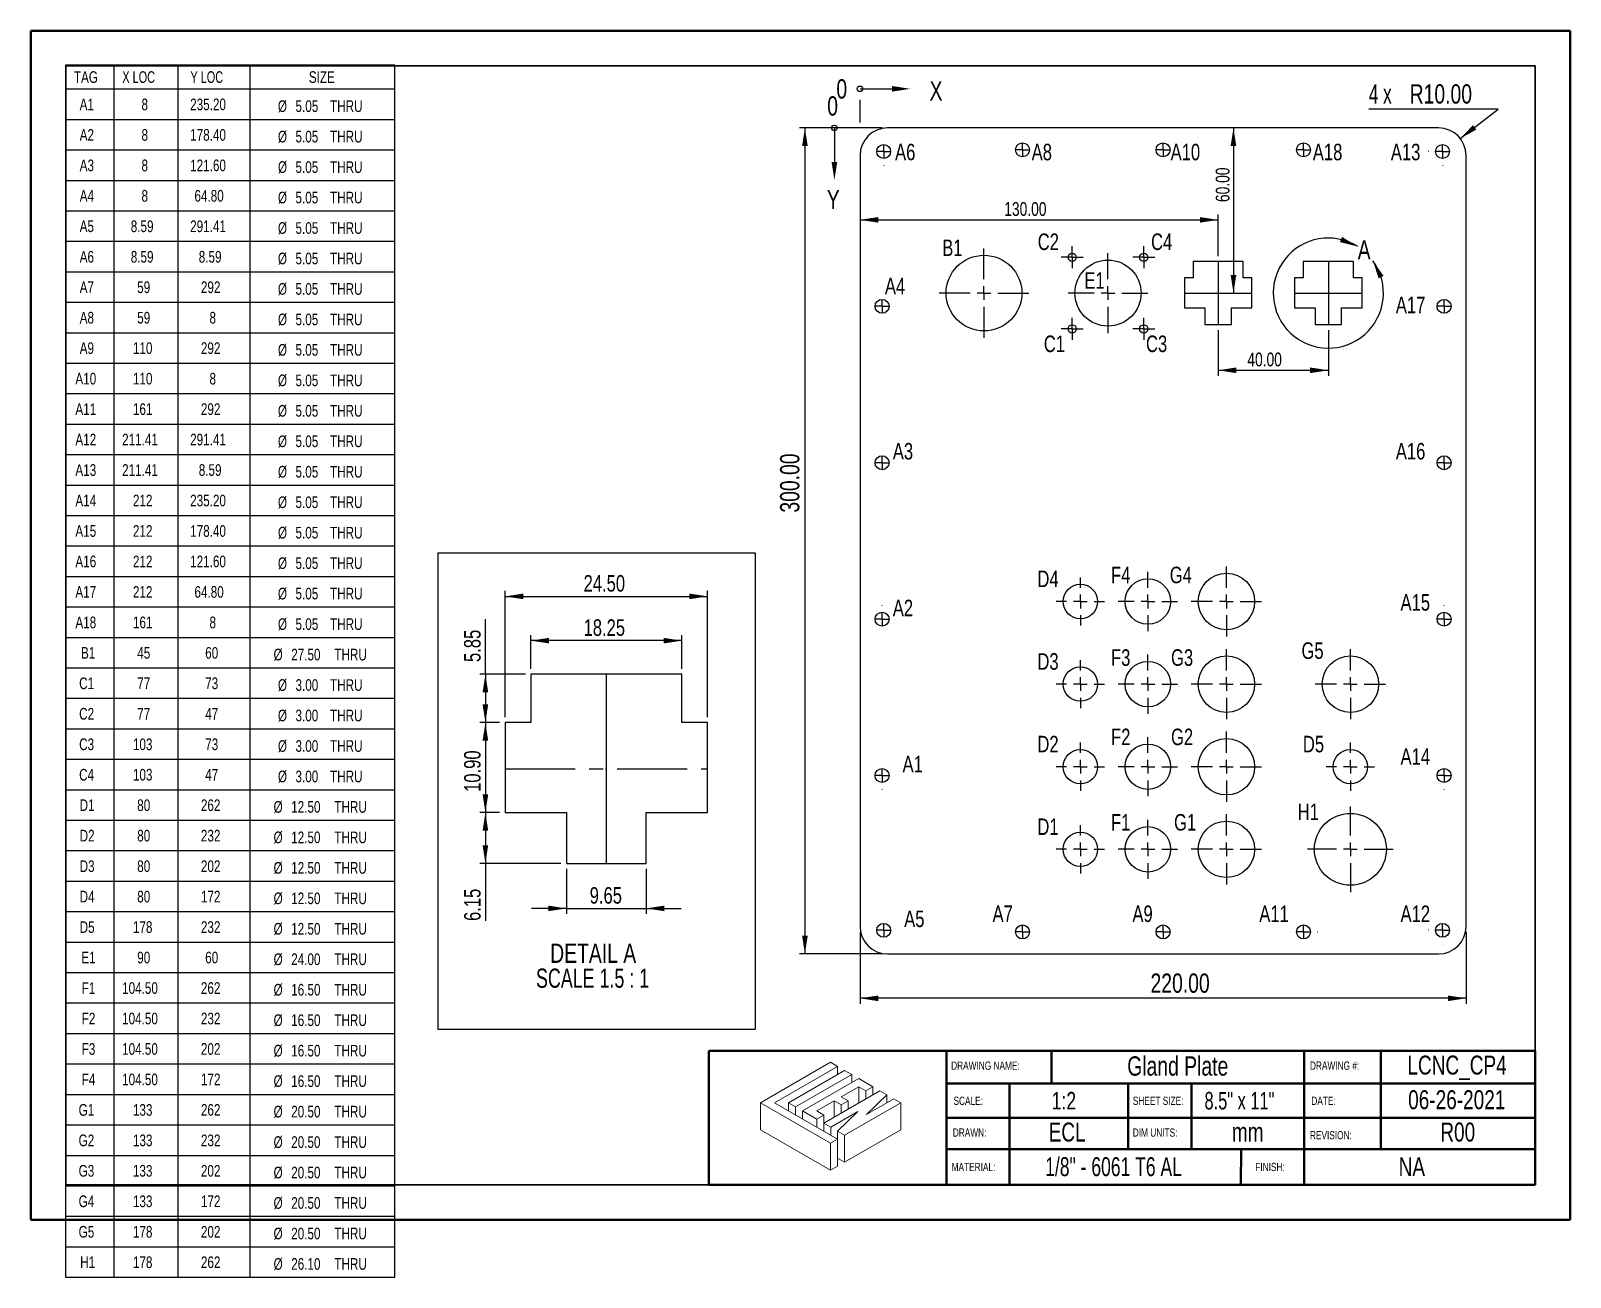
# Model space of a CAD drawing. Header units: millimetres. Extents: x 0 to 279, y -10 to 216.
import ezdxf

# ---------------------------------------------------------------- set-up
doc = ezdxf.new("R2010")
doc.units = ezdxf.units.MM
doc.header["$PDSIZE"] = -1
doc.linetypes.add('CENTERX2', pattern=[20.32, 12.7, -2.54, 2.54, -2.54])
for name, color, linetype in [('DIM', 1, 'Continuous'), ('PAGE_BORDER', 7, 'Continuous'), ('TITLE_BLOCK_BORDER', 7, 'Continuous'), ('TITLE_BLOCK_TEXT', 8, 'Continuous')]:
    doc.layers.add(name, color=color, linetype=linetype)
doc.styles.add('SLDTEXTSTYLE0', font='TXT', dxfattribs={"width": 0.75})
doc.styles.add('SLDTEXTSTYLE1', font='TXT', dxfattribs={"width": 0.691176})
doc.styles.add('SLDTEXTSTYLE2', font='TXT', dxfattribs={"width": 0.7})
doc.styles.add('SLDTEXTSTYLE3', font='TXT', dxfattribs={"width": 0.666667})
doc.styles.add('SLDTEXTSTYLE4', font='TXT', dxfattribs={"width": 0.692308})
doc.dimstyles.new('SLDDIMSTYLE0', dxfattribs={"dimtxt": 2.5, "dimasz": 3.302, "dimexe": 0, "dimexo": 0.0625, "dimtad": 1, "dimlfac": 2, "dimrnd": 1e-09, "dimzin": 4, "dimdsep": 46, "dimtxsty": 'SLDTEXTSTYLE0', "dimsah": 1, "dimcen": 0.09, "dimadec": 0, "dimazin": 1, "dimtfac": 1, "dimtofl": 0, "dimtmove": 0, "dimatfit": 3, "dimfxl": 1, "dimfrac": 2, "dimtolj": 1, "dimtzin": 12, "dimarcsym": 0})
doc.dimstyles.new('SLDDIMSTYLE1', dxfattribs={"dimtxt": 3.5, "dimasz": 3.302, "dimexe": 0, "dimexo": 0.0625, "dimgap": 0.875, "dimtad": 1, "dimlfac": 2, "dimrnd": 1e-09, "dimzin": 4, "dimdsep": 46, "dimtxsty": 'SLDTEXTSTYLE0', "dimsah": 1, "dimcen": 0.09, "dimadec": 0, "dimazin": 1, "dimtfac": 1, "dimtofl": 0, "dimtmove": 0, "dimatfit": 3, "dimfxl": 1, "dimfrac": 2, "dimtolj": 1, "dimtzin": 12, "dimarcsym": 0})
doc.dimstyles.new('SLDDIMSTYLE2', dxfattribs={"dimtxt": 3.5, "dimasz": 3.302, "dimexe": 0, "dimexo": 0.0625, "dimgap": 0.875, "dimtad": 0, "dimtih": 1, "dimtoh": 1, "dimlfac": 2, "dimrnd": 1e-09, "dimzin": 4, "dimdsep": 46, "dimtxsty": 'SLDTEXTSTYLE0', "dimsah": 1, "dimcen": 0, "dimadec": 0, "dimazin": 1, "dimtfac": 1, "dimtofl": 0, "dimtmove": 0, "dimatfit": 3, "dimfxl": 1, "dimfrac": 2, "dimtolj": 1, "dimtzin": 12, "dimarcsym": 0})
doc.dimstyles.new('SLDDIMSTYLE3', dxfattribs={"dimtxt": 3, "dimasz": 3.302, "dimexe": 0, "dimexo": 0.0625, "dimgap": 0.75, "dimtad": 1, "dimlfac": 0.666667, "dimrnd": 1e-09, "dimzin": 12, "dimdsep": 46, "dimtxsty": 'SLDTEXTSTYLE0', "dimsah": 1, "dimcen": 0.09, "dimadec": 0, "dimazin": 3, "dimtfac": 1, "dimtofl": 0, "dimtmove": 0, "dimatfit": 3, "dimfxl": 1, "dimfrac": 2, "dimtolj": 1, "dimtzin": 12, "dimarcsym": 0})
doc.dimstyles.new('SLDDIMSTYLE4', dxfattribs={"dimtxt": 3, "dimasz": 3.302, "dimexe": 0, "dimexo": 0.0625, "dimgap": 0.75, "dimtad": 1, "dimlfac": 0.666667, "dimrnd": 1e-09, "dimzin": 4, "dimdsep": 46, "dimtxsty": 'SLDTEXTSTYLE0', "dimsah": 1, "dimcen": 0.09, "dimadec": 0, "dimazin": 1, "dimtfac": 1, "dimtofl": 0, "dimtmove": 0, "dimatfit": 3, "dimfxl": 1, "dimfrac": 2, "dimtolj": 1, "dimtzin": 12, "dimarcsym": 0})
doc.dimstyles.new('SLDDIMSTYLE5', dxfattribs={"dimtxt": 3, "dimasz": 3.302, "dimexe": 0, "dimexo": 0.0625, "dimgap": 0.75, "dimtad": 1, "dimlfac": 0.666667, "dimrnd": 1e-09, "dimzin": 12, "dimdsep": 46, "dimtxsty": 'SLDTEXTSTYLE0', "dimsah": 1, "dimcen": 0.09, "dimadec": 0, "dimazin": 3, "dimtfac": 1, "dimtmove": 0, "dimatfit": 0, "dimfxl": 1, "dimfrac": 2, "dimtolj": 1, "dimtzin": 12, "dimarcsym": 0})

msp = doc.modelspace()

# ---------------------------------------------------------------- texts
at = {"layer": 'DIM', "attachment_point": 1, "style": 'SLDTEXTSTYLE0'}
for s, insert, char_height in [('A6', (156.8656, 195.3844), 3), ('A8', (181.659, 195.3844), 3), ('A10', (206.8795, 195.3844), 3), ('A18', (232.6891, 195.3844), 3), ('A13', (246.8492, 195.3844), 3), ('C2', (182.7546, 179.0924), 3), ('C4', (203.3295, 179.0924), 3), ('B1', (165.4304, 177.9948), 3), ('A', (240.8298, 177.8689), 3.5), ('A4', (155.0263, 171.0561), 3), ('E1', (191.2118, 172.0663), 3), ('A17', (247.7533, 167.6096), 3), ('C1', (183.8631, 160.5607), 3), ('C3', (202.4057, 160.5607), 3), ('A3', (156.4565, 141.0571), 3), ('A16', (247.7533, 141.0571), 3), ('D4', (182.6984, 117.8812), 3), ('F4', (196.0599, 118.5883), 3), ('G4', (206.7251, 118.5883), 3), ('A2', (156.4565, 112.5911), 3), ('A15', (248.6059, 113.6042), 3), ('F3', (196.0599, 103.5883), 3), ('G3', (206.9482, 103.5883), 3), ('G5', (230.6241, 104.846), 3), ('D3', (182.6984, 102.8812), 3), ('D2', (182.6984, 87.8812), 3), ('F2', (196.0599, 89.1842), 3), ('G2', (206.9482, 89.1842), 3), ('D5', (230.8804, 87.8812), 3), ('A1', (158.2241, 84.2571), 3), ('A14', (248.6059, 85.6346), 3), ('H1', (229.9494, 75.5697), 3), ('D1', (182.6984, 72.8812), 3), ('F1', (196.0599, 73.6759), 3), ('G1', (207.4945, 73.6759), 3), ('A5', (158.517, 56.15), 3), ('A7', (174.5585, 57.0707), 3), ('A9', (199.9472, 57.0707), 3), ('A11', (222.9686, 57.0707), 3), ('A12', (248.6059, 57.0707), 3)]:
    msp.add_mtext(s, dxfattribs=dict(at, insert=insert, char_height=char_height))
at = {"layer": 'TITLE_BLOCK_TEXT'}
for s, insert, char_height, attachment_point, style in [('DRAWING NAME:', (167.0419, 28.7409), 1.5, 1, 'SLDTEXTSTYLE0'), ('Gland Plate', (208.1724, 29.6787), 3.5, 2, 'SLDTEXTSTYLE0'), ('DRAWING #:', (232.1641, 28.7457), 1.5, 1, 'SLDTEXTSTYLE0'), ('LCNC_CP4', (258.8619, 29.8153), 3.43958, 2, 'SLDTEXTSTYLE0'), ('SCALE:', (167.4667, 22.3605), 1.5, 1, 'SLDTEXTSTYLE0'), ('1:2', (185.2995, 23.2125), 3.175, 1, 'SLDTEXTSTYLE0'), ('SHEET SIZE:', (200.0126, 22.3605), 1.5, 1, 'SLDTEXTSTYLE0'), ('8.5" x 11"', (213.0235, 23.2125), 3.175, 1, 'SLDTEXTSTYLE2'), ('DATE:', (232.4175, 22.3605), 1.5, 1, 'SLDTEXTSTYLE0'), ('06-26-2021', (258.8114, 23.5283), 3.43958, 2, 'SLDTEXTSTYLE0'), ('ECL', (188.0919, 17.6551), 3.43958, 2, 'SLDTEXTSTYLE0'), ('mm', (220.8636, 17.6551), 3.43958, 2, 'SLDTEXTSTYLE0'), ('R00', (258.9885, 17.6551), 3.43958, 2, 'SLDTEXTSTYLE0'), ('DRAWN:', (167.3439, 16.5911), 1.5, 1, 'SLDTEXTSTYLE0'), ('DIM UNITS:', (200.0083, 16.5911), 1.5, 1, 'SLDTEXTSTYLE0'), ('REVISION:', (232.1641, 16.1111), 1.5, 1, 'SLDTEXTSTYLE0'), ('1/8" - 6061 T6 AL', (196.5177, 11.3647), 3.439583, 2, 'SLDTEXTSTYLE1'), ('NA', (250.6597, 11.3647), 3.43958, 2, 'SLDTEXTSTYLE0'), ('MATERIAL:', (167.1307, 10.3416), 1.5, 1, 'SLDTEXTSTYLE0'), ('FINISH:', (222.2447, 10.3416), 1.5, 1, 'SLDTEXTSTYLE0')]:
    msp.add_mtext(s, dxfattribs=dict(at, insert=insert, char_height=char_height, attachment_point=attachment_point, style=style))

# ---------------------------------------------------------------- blocks, each defined once
blk = doc.blocks.new('Lien3D Logo')
at = {"color": 7, "linetype": 'Continuous', "lineweight": 18}
for p, q in [((10.61, 16.33), (0, 10.21)), ((11.67, 15.71), (10.61, 16.33)), ((2.13, 10.21), (11.67, 15.71)), ((12.73, 15.1), (4.26, 10.21)), ((5.32, 9.59), (13.8, 14.49)), ((11.67, 15.71), (11.67, 14.49)), ((13.8, 14.49), (12.73, 15.1)), ((13.8, 14.49), (13.8, 13.26)), ((14.86, 13.87), (6.38, 8.98)), ((18.05, 12.03), (9.57, 7.13)), ((12.22, 11.12), (14.86, 12.64)), ((16.99, 12.64), (14.86, 13.87)), ((14.86, 12.64), (15.93, 12.03)), ((14.86, 12.64), (14.86, 10.19)), ((15.93, 12.03), (16.99, 12.64)), ((15.93, 12.03), (15.93, 10.8)), ((16.99, 12.64), (16.99, 11.42)), ((19.12, 11.42), (18.05, 12.03)), ((0, 10.21), (0, 6.12)), ((0, 10.21), (10.61, 4.08)), ((11.67, 4.7), (2.13, 10.21)), ((4.26, 10.21), (4.26, 8.98)), ((4.26, 10.21), (5.32, 9.59)), ((5.32, 9.59), (5.32, 8.36)), ((8.51, 8.98), (11.15, 10.5)), ((11.15, 10.5), (12.22, 9.89)), ((11.15, 10.5), (11.15, 8.05)), ((13.28, 10.5), (12.22, 11.12)), ((12.22, 9.89), (13.28, 10.5)), ((12.22, 9.89), (12.22, 8.66)), ((12.73, 5.31), (21.21, 10.21)), ((13.28, 10.5), (13.28, 9.28)), ((16.04, 8.45), (19.12, 11.42)), ((20.15, 10.82), (16.04, 8.45)), ((19.12, 11.42), (19.12, 10.22)), ((21.21, 10.21), (20.15, 10.82)), ((21.21, 10.21), (21.21, 6.12)), ((6.38, 8.98), (8.51, 7.75)), ((6.38, 8.98), (6.38, 7.75)), ((9.57, 8.36), (8.51, 8.98)), ((8.51, 7.75), (9.57, 8.36)), ((8.51, 7.75), (8.51, 6.52)), ((9.57, 8.36), (9.57, 7.13)), ((9.57, 7.13), (10.64, 6.52)), ((9.57, 7.13), (9.57, 5.91)), ((10.64, 6.52), (14.75, 8.89)), ((14.75, 8.89), (11.67, 5.93)), ((0, 6.12), (10.61, 0)), ((10.61, 4.08), (11.67, 4.7)), ((10.64, 6.52), (10.64, 5.29)), ((11.67, 5.93), (12.73, 5.31)), ((11.67, 5.93), (11.67, 4.7)), ((11.67, 4.7), (11.67, 0.61)), ((12.73, 1.23), (21.21, 6.12)), ((12.73, 5.31), (12.73, 1.23)), ((10.61, 4.08), (10.61, 0)), ((10.61, 0), (11.67, 0.61)), ((11.67, 1.84), (12.73, 1.23))]:
    blk.add_line(p, q, dxfattribs=at)
blk = doc.blocks.new('SW_TABLEANNOTATION_0')
at = {"layer": 'TITLE_BLOCK_BORDER', "color": 0}
for p, q in [((0, 0), (0, -220.07)), ((59.75, 0), (0, 0)), ((8.75, 0), (8.75, -4.3)), ((20.35, 0), (20.35, -4.3)), ((33.44, 0), (33.44, -4.3)), ((59.75, -220.07), (59.75, 0)), ((0, -4.3), (59.75, -4.3)), ((8.75, -4.3), (8.75, -220.07)), ((20.35, -4.3), (20.35, -220.07)), ((33.44, -4.3), (33.44, -220.07)), ((0, -9.83), (59.75, -9.83)), ((0, -15.37), (59.75, -15.37)), ((0, -20.9), (59.75, -20.9)), ((0, -26.43), (59.75, -26.43)), ((0, -31.96), (59.75, -31.96)), ((0, -37.5), (59.75, -37.5)), ((0, -43.03), (59.75, -43.03)), ((0, -48.56), (59.75, -48.56)), ((0, -54.09), (59.75, -54.09)), ((0, -59.62), (59.75, -59.62)), ((0, -65.16), (59.75, -65.16)), ((0, -70.69), (59.75, -70.69)), ((0, -76.22), (59.75, -76.22)), ((0, -81.75), (59.75, -81.75)), ((0, -87.29), (59.75, -87.29)), ((0, -92.82), (59.75, -92.82)), ((0, -98.35), (59.75, -98.35)), ((0, -103.88), (59.75, -103.88)), ((0, -109.42), (59.75, -109.42)), ((0, -114.95), (59.75, -114.95)), ((0, -120.48), (59.75, -120.48)), ((0, -126.01), (59.75, -126.01)), ((0, -131.55), (59.75, -131.55)), ((0, -137.08), (59.75, -137.08)), ((0, -142.61), (59.75, -142.61)), ((0, -148.14), (59.75, -148.14)), ((0, -153.68), (59.75, -153.68)), ((0, -159.21), (59.75, -159.21)), ((0, -164.74), (59.75, -164.74)), ((0, -170.27), (59.75, -170.27)), ((0, -175.81), (59.75, -175.81)), ((0, -181.34), (59.75, -181.34)), ((0, -186.87), (59.75, -186.87)), ((0, -192.4), (59.75, -192.4)), ((0, -197.94), (59.75, -197.94)), ((0, -203.47), (59.75, -203.47)), ((0, -209), (59.75, -209)), ((0, -214.53), (59.75, -214.53)), ((0, -220.07), (59.75, -220.07))]:
    blk.add_line(p, q, dxfattribs=at)
at = {"layer": 'TITLE_BLOCK_BORDER', "color": 0, "attachment_point": 1}
for s, insert, char_height, style in [('TAG', (1.5, -1.09), 2.117, 'SLDTEXTSTYLE0'), ('X LOC', (10.28, -1.09), 2.117, 'SLDTEXTSTYLE2'), ('Y LOC', (22.64, -1.09), 2.117, 'SLDTEXTSTYLE2'), ('SIZE', (44.14, -1.09), 2.117, 'SLDTEXTSTYLE0'), ('A1', (2.55, -6.05), 2.117, 'SLDTEXTSTYLE0'), ('8', (13.77, -6.05), 2.12, 'SLDTEXTSTYLE0'), ('235.20', (22.6, -6.05), 2.117, 'SLDTEXTSTYLE0'), ('%%c', (38.53, -6.37), 2.117, 'SLDTEXTSTYLE0'), ('5.05', (41.72, -6.37), 2.117, 'SLDTEXTSTYLE0'), ('THRU', (47.99, -6.37), 2.117, 'SLDTEXTSTYLE0'), ('A2', (2.55, -11.59), 2.117, 'SLDTEXTSTYLE0'), ('8', (13.77, -11.59), 2.12, 'SLDTEXTSTYLE0'), ('178.40', (22.6, -11.59), 2.117, 'SLDTEXTSTYLE0'), ('%%c', (38.53, -11.9), 2.117, 'SLDTEXTSTYLE0'), ('5.05', (41.72, -11.9), 2.117, 'SLDTEXTSTYLE0'), ('THRU', (47.99, -11.9), 2.117, 'SLDTEXTSTYLE0'), ('A3', (2.55, -17.12), 2.117, 'SLDTEXTSTYLE0'), ('8', (13.77, -17.12), 2.12, 'SLDTEXTSTYLE0'), ('121.60', (22.6, -17.12), 2.117, 'SLDTEXTSTYLE0'), ('%%c', (38.53, -17.43), 2.117, 'SLDTEXTSTYLE0'), ('5.05', (41.72, -17.43), 2.117, 'SLDTEXTSTYLE0'), ('THRU', (47.99, -17.43), 2.117, 'SLDTEXTSTYLE0'), ('A4', (2.55, -22.65), 2.117, 'SLDTEXTSTYLE0'), ('8', (13.77, -22.65), 2.12, 'SLDTEXTSTYLE0'), ('64.80', (23.38, -22.65), 2.117, 'SLDTEXTSTYLE0'), ('%%c', (38.53, -22.96), 2.117, 'SLDTEXTSTYLE0'), ('5.05', (41.72, -22.96), 2.117, 'SLDTEXTSTYLE0'), ('THRU', (47.99, -22.96), 2.117, 'SLDTEXTSTYLE0'), ('A5', (2.55, -28.18), 2.117, 'SLDTEXTSTYLE0'), ('8.59', (11.82, -28.18), 2.117, 'SLDTEXTSTYLE0'), ('291.41', (22.6, -28.18), 2.117, 'SLDTEXTSTYLE0'), ('%%c', (38.53, -28.5), 2.117, 'SLDTEXTSTYLE0'), ('5.05', (41.72, -28.5), 2.117, 'SLDTEXTSTYLE0'), ('THRU', (47.99, -28.5), 2.117, 'SLDTEXTSTYLE0'), ('A6', (2.55, -33.72), 2.117, 'SLDTEXTSTYLE0'), ('8.59', (11.82, -33.72), 2.117, 'SLDTEXTSTYLE0'), ('8.59', (24.16, -33.72), 2.117, 'SLDTEXTSTYLE0'), ('%%c', (38.53, -34.03), 2.117, 'SLDTEXTSTYLE0'), ('5.05', (41.72, -34.03), 2.117, 'SLDTEXTSTYLE0'), ('THRU', (47.99, -34.03), 2.117, 'SLDTEXTSTYLE0'), ('A7', (2.55, -39.25), 2.117, 'SLDTEXTSTYLE0'), ('59', (12.99, -39.25), 2.117, 'SLDTEXTSTYLE0'), ('292', (24.55, -39.25), 2.117, 'SLDTEXTSTYLE0'), ('%%c', (38.53, -39.56), 2.117, 'SLDTEXTSTYLE0'), ('5.05', (41.72, -39.56), 2.117, 'SLDTEXTSTYLE0'), ('THRU', (47.99, -39.56), 2.117, 'SLDTEXTSTYLE0'), ('A8', (2.55, -44.78), 2.117, 'SLDTEXTSTYLE0'), ('59', (12.99, -44.78), 2.117, 'SLDTEXTSTYLE0'), ('8', (26.11, -44.78), 2.12, 'SLDTEXTSTYLE0'), ('%%c', (38.53, -45.09), 2.117, 'SLDTEXTSTYLE0'), ('5.05', (41.72, -45.09), 2.117, 'SLDTEXTSTYLE0'), ('THRU', (47.99, -45.09), 2.117, 'SLDTEXTSTYLE0'), ('A9', (2.55, -50.31), 2.117, 'SLDTEXTSTYLE0'), ('110', (12.21, -50.31), 2.117, 'SLDTEXTSTYLE0'), ('292', (24.55, -50.31), 2.117, 'SLDTEXTSTYLE0'), ('%%c', (38.53, -50.62), 2.117, 'SLDTEXTSTYLE0'), ('5.05', (41.72, -50.62), 2.117, 'SLDTEXTSTYLE0'), ('THRU', (47.99, -50.62), 2.117, 'SLDTEXTSTYLE0'), ('A10', (1.77, -55.85), 2.117, 'SLDTEXTSTYLE0'), ('110', (12.21, -55.85), 2.117, 'SLDTEXTSTYLE0'), ('8', (26.11, -55.85), 2.12, 'SLDTEXTSTYLE0'), ('%%c', (38.53, -56.16), 2.117, 'SLDTEXTSTYLE0'), ('5.05', (41.72, -56.16), 2.117, 'SLDTEXTSTYLE0'), ('THRU', (47.99, -56.16), 2.117, 'SLDTEXTSTYLE0'), ('A11', (1.77, -61.38), 2.117, 'SLDTEXTSTYLE0'), ('161', (12.21, -61.38), 2.117, 'SLDTEXTSTYLE0'), ('292', (24.55, -61.38), 2.117, 'SLDTEXTSTYLE0'), ('%%c', (38.53, -61.69), 2.117, 'SLDTEXTSTYLE0'), ('5.05', (41.72, -61.69), 2.117, 'SLDTEXTSTYLE0'), ('THRU', (47.99, -61.69), 2.117, 'SLDTEXTSTYLE0'), ('A12', (1.77, -66.91), 2.117, 'SLDTEXTSTYLE0'), ('211.41', (10.25, -66.91), 2.117, 'SLDTEXTSTYLE0'), ('291.41', (22.6, -66.91), 2.117, 'SLDTEXTSTYLE0'), ('%%c', (38.53, -67.22), 2.117, 'SLDTEXTSTYLE0'), ('5.05', (41.72, -67.22), 2.117, 'SLDTEXTSTYLE0'), ('THRU', (47.99, -67.22), 2.117, 'SLDTEXTSTYLE0'), ('A13', (1.77, -72.44), 2.117, 'SLDTEXTSTYLE0'), ('211.41', (10.25, -72.44), 2.117, 'SLDTEXTSTYLE0'), ('8.59', (24.16, -72.44), 2.117, 'SLDTEXTSTYLE0'), ('%%c', (38.53, -72.75), 2.117, 'SLDTEXTSTYLE0'), ('5.05', (41.72, -72.75), 2.117, 'SLDTEXTSTYLE0'), ('THRU', (47.99, -72.75), 2.117, 'SLDTEXTSTYLE0'), ('A14', (1.77, -77.98), 2.117, 'SLDTEXTSTYLE0'), ('212', (12.21, -77.98), 2.117, 'SLDTEXTSTYLE0'), ('235.20', (22.6, -77.98), 2.117, 'SLDTEXTSTYLE0'), ('%%c', (38.53, -78.29), 2.117, 'SLDTEXTSTYLE0'), ('5.05', (41.72, -78.29), 2.117, 'SLDTEXTSTYLE0'), ('THRU', (47.99, -78.29), 2.117, 'SLDTEXTSTYLE0'), ('A15', (1.77, -83.51), 2.117, 'SLDTEXTSTYLE0'), ('212', (12.21, -83.51), 2.117, 'SLDTEXTSTYLE0'), ('178.40', (22.6, -83.51), 2.117, 'SLDTEXTSTYLE0'), ('%%c', (38.53, -83.82), 2.117, 'SLDTEXTSTYLE0'), ('5.05', (41.72, -83.82), 2.117, 'SLDTEXTSTYLE0'), ('THRU', (47.99, -83.82), 2.117, 'SLDTEXTSTYLE0'), ('A16', (1.77, -89.04), 2.117, 'SLDTEXTSTYLE0'), ('212', (12.21, -89.04), 2.117, 'SLDTEXTSTYLE0'), ('121.60', (22.6, -89.04), 2.117, 'SLDTEXTSTYLE0'), ('%%c', (38.53, -89.35), 2.117, 'SLDTEXTSTYLE0'), ('5.05', (41.72, -89.35), 2.117, 'SLDTEXTSTYLE0'), ('THRU', (47.99, -89.35), 2.117, 'SLDTEXTSTYLE0'), ('A17', (1.77, -94.57), 2.117, 'SLDTEXTSTYLE0'), ('212', (12.21, -94.57), 2.117, 'SLDTEXTSTYLE0'), ('64.80', (23.38, -94.57), 2.117, 'SLDTEXTSTYLE0'), ('%%c', (38.53, -94.88), 2.117, 'SLDTEXTSTYLE0'), ('5.05', (41.72, -94.88), 2.117, 'SLDTEXTSTYLE0'), ('THRU', (47.99, -94.88), 2.117, 'SLDTEXTSTYLE0'), ('A18', (1.77, -100.11), 2.117, 'SLDTEXTSTYLE0'), ('161', (12.21, -100.11), 2.117, 'SLDTEXTSTYLE0'), ('8', (26.11, -100.11), 2.12, 'SLDTEXTSTYLE0'), ('%%c', (38.53, -100.42), 2.117, 'SLDTEXTSTYLE0'), ('5.05', (41.72, -100.42), 2.117, 'SLDTEXTSTYLE0'), ('THRU', (47.99, -100.42), 2.117, 'SLDTEXTSTYLE0'), ('B1', (2.79, -105.64), 2.117, 'SLDTEXTSTYLE0'), ('45', (12.99, -105.64), 2.117, 'SLDTEXTSTYLE0'), ('60', (25.33, -105.64), 2.117, 'SLDTEXTSTYLE0'), ('%%c', (37.74, -105.95), 2.117, 'SLDTEXTSTYLE0'), ('27.50', (40.94, -105.95), 2.117, 'SLDTEXTSTYLE0'), ('THRU', (48.77, -105.95), 2.117, 'SLDTEXTSTYLE0'), ('C1', (2.45, -111.17), 2.117, 'SLDTEXTSTYLE0'), ('77', (12.99, -111.17), 2.117, 'SLDTEXTSTYLE0'), ('73', (25.33, -111.17), 2.117, 'SLDTEXTSTYLE0'), ('%%c', (38.53, -111.48), 2.117, 'SLDTEXTSTYLE0'), ('3.00', (41.72, -111.48), 2.117, 'SLDTEXTSTYLE0'), ('THRU', (47.99, -111.48), 2.117, 'SLDTEXTSTYLE0'), ('C2', (2.45, -116.7), 2.117, 'SLDTEXTSTYLE0'), ('77', (12.99, -116.7), 2.117, 'SLDTEXTSTYLE0'), ('47', (25.33, -116.7), 2.117, 'SLDTEXTSTYLE0'), ('%%c', (38.53, -117.01), 2.117, 'SLDTEXTSTYLE0'), ('3.00', (41.72, -117.01), 2.117, 'SLDTEXTSTYLE0'), ('THRU', (47.99, -117.01), 2.117, 'SLDTEXTSTYLE0'), ('C3', (2.45, -122.24), 2.117, 'SLDTEXTSTYLE0'), ('103', (12.21, -122.24), 2.117, 'SLDTEXTSTYLE0'), ('73', (25.33, -122.24), 2.117, 'SLDTEXTSTYLE0'), ('%%c', (38.53, -122.55), 2.117, 'SLDTEXTSTYLE0'), ('3.00', (41.72, -122.55), 2.117, 'SLDTEXTSTYLE0'), ('THRU', (47.99, -122.55), 2.117, 'SLDTEXTSTYLE0'), ('C4', (2.45, -127.77), 2.117, 'SLDTEXTSTYLE0'), ('103', (12.21, -127.77), 2.117, 'SLDTEXTSTYLE0'), ('47', (25.33, -127.77), 2.117, 'SLDTEXTSTYLE0'), ('%%c', (38.53, -128.08), 2.117, 'SLDTEXTSTYLE0'), ('3.00', (41.72, -128.08), 2.117, 'SLDTEXTSTYLE0'), ('THRU', (47.99, -128.08), 2.117, 'SLDTEXTSTYLE0'), ('D1', (2.54, -133.3), 2.117, 'SLDTEXTSTYLE0'), ('80', (12.99, -133.3), 2.117, 'SLDTEXTSTYLE0'), ('262', (24.55, -133.3), 2.117, 'SLDTEXTSTYLE0'), ('%%c', (37.74, -133.61), 2.117, 'SLDTEXTSTYLE0'), ('12.50', (40.94, -133.61), 2.117, 'SLDTEXTSTYLE0'), ('THRU', (48.77, -133.61), 2.117, 'SLDTEXTSTYLE0'), ('D2', (2.54, -138.83), 2.117, 'SLDTEXTSTYLE0'), ('80', (12.99, -138.83), 2.117, 'SLDTEXTSTYLE0'), ('232', (24.55, -138.83), 2.117, 'SLDTEXTSTYLE0'), ('%%c', (37.74, -139.14), 2.117, 'SLDTEXTSTYLE0'), ('12.50', (40.94, -139.14), 2.117, 'SLDTEXTSTYLE0'), ('THRU', (48.77, -139.14), 2.117, 'SLDTEXTSTYLE0'), ('D3', (2.54, -144.37), 2.117, 'SLDTEXTSTYLE0'), ('80', (12.99, -144.37), 2.117, 'SLDTEXTSTYLE0'), ('202', (24.55, -144.37), 2.117, 'SLDTEXTSTYLE0'), ('%%c', (37.74, -144.68), 2.117, 'SLDTEXTSTYLE0'), ('12.50', (40.94, -144.68), 2.117, 'SLDTEXTSTYLE0'), ('THRU', (48.77, -144.68), 2.117, 'SLDTEXTSTYLE0'), ('D4', (2.54, -149.9), 2.117, 'SLDTEXTSTYLE0'), ('80', (12.99, -149.9), 2.117, 'SLDTEXTSTYLE0'), ('172', (24.55, -149.9), 2.117, 'SLDTEXTSTYLE0'), ('%%c', (37.74, -150.21), 2.117, 'SLDTEXTSTYLE0'), ('12.50', (40.94, -150.21), 2.117, 'SLDTEXTSTYLE0'), ('THRU', (48.77, -150.21), 2.117, 'SLDTEXTSTYLE0'), ('D5', (2.54, -155.43), 2.117, 'SLDTEXTSTYLE0'), ('178', (12.21, -155.43), 2.117, 'SLDTEXTSTYLE0'), ('232', (24.55, -155.43), 2.117, 'SLDTEXTSTYLE0'), ('%%c', (37.74, -155.74), 2.117, 'SLDTEXTSTYLE0'), ('12.50', (40.94, -155.74), 2.117, 'SLDTEXTSTYLE0'), ('THRU', (48.77, -155.74), 2.117, 'SLDTEXTSTYLE0'), ('E1', (2.84, -160.96), 2.117, 'SLDTEXTSTYLE0'), ('90', (12.99, -160.96), 2.117, 'SLDTEXTSTYLE0'), ('60', (25.33, -160.96), 2.117, 'SLDTEXTSTYLE0'), ('%%c', (37.74, -161.27), 2.117, 'SLDTEXTSTYLE0'), ('24.00', (40.94, -161.27), 2.117, 'SLDTEXTSTYLE0'), ('THRU', (48.77, -161.27), 2.117, 'SLDTEXTSTYLE0'), ('F1', (2.91, -166.5), 2.117, 'SLDTEXTSTYLE0'), ('104.50', (10.25, -166.5), 2.117, 'SLDTEXTSTYLE0'), ('262', (24.55, -166.5), 2.117, 'SLDTEXTSTYLE0'), ('%%c', (37.74, -166.81), 2.117, 'SLDTEXTSTYLE0'), ('16.50', (40.94, -166.81), 2.117, 'SLDTEXTSTYLE0'), ('THRU', (48.77, -166.81), 2.117, 'SLDTEXTSTYLE0'), ('F2', (2.91, -172.03), 2.117, 'SLDTEXTSTYLE0'), ('104.50', (10.25, -172.03), 2.117, 'SLDTEXTSTYLE0'), ('232', (24.55, -172.03), 2.117, 'SLDTEXTSTYLE0'), ('%%c', (37.74, -172.34), 2.117, 'SLDTEXTSTYLE0'), ('16.50', (40.94, -172.34), 2.117, 'SLDTEXTSTYLE0'), ('THRU', (48.77, -172.34), 2.117, 'SLDTEXTSTYLE0'), ('F3', (2.91, -177.56), 2.117, 'SLDTEXTSTYLE0'), ('104.50', (10.25, -177.56), 2.117, 'SLDTEXTSTYLE0'), ('202', (24.55, -177.56), 2.117, 'SLDTEXTSTYLE0'), ('%%c', (37.74, -177.87), 2.117, 'SLDTEXTSTYLE0'), ('16.50', (40.94, -177.87), 2.117, 'SLDTEXTSTYLE0'), ('THRU', (48.77, -177.87), 2.117, 'SLDTEXTSTYLE0'), ('F4', (2.91, -183.09), 2.117, 'SLDTEXTSTYLE0'), ('104.50', (10.25, -183.09), 2.117, 'SLDTEXTSTYLE0'), ('172', (24.55, -183.09), 2.117, 'SLDTEXTSTYLE0'), ('%%c', (37.74, -183.4), 2.117, 'SLDTEXTSTYLE0'), ('16.50', (40.94, -183.4), 2.117, 'SLDTEXTSTYLE0'), ('THRU', (48.77, -183.4), 2.117, 'SLDTEXTSTYLE0'), ('G1', (2.36, -188.63), 2.117, 'SLDTEXTSTYLE0'), ('133', (12.21, -188.63), 2.117, 'SLDTEXTSTYLE0'), ('262', (24.55, -188.63), 2.117, 'SLDTEXTSTYLE0'), ('%%c', (37.74, -188.94), 2.117, 'SLDTEXTSTYLE0'), ('20.50', (40.94, -188.94), 2.117, 'SLDTEXTSTYLE0'), ('THRU', (48.77, -188.94), 2.117, 'SLDTEXTSTYLE0'), ('G2', (2.36, -194.16), 2.117, 'SLDTEXTSTYLE0'), ('133', (12.21, -194.16), 2.117, 'SLDTEXTSTYLE0'), ('232', (24.55, -194.16), 2.117, 'SLDTEXTSTYLE0'), ('%%c', (37.74, -194.47), 2.117, 'SLDTEXTSTYLE0'), ('20.50', (40.94, -194.47), 2.117, 'SLDTEXTSTYLE0'), ('THRU', (48.77, -194.47), 2.117, 'SLDTEXTSTYLE0'), ('G3', (2.36, -199.69), 2.117, 'SLDTEXTSTYLE0'), ('133', (12.21, -199.69), 2.117, 'SLDTEXTSTYLE0'), ('202', (24.55, -199.69), 2.117, 'SLDTEXTSTYLE0'), ('%%c', (37.74, -200), 2.117, 'SLDTEXTSTYLE0'), ('20.50', (40.94, -200), 2.117, 'SLDTEXTSTYLE0'), ('THRU', (48.77, -200), 2.117, 'SLDTEXTSTYLE0'), ('G4', (2.36, -205.22), 2.117, 'SLDTEXTSTYLE0'), ('133', (12.21, -205.22), 2.117, 'SLDTEXTSTYLE0'), ('172', (24.55, -205.22), 2.117, 'SLDTEXTSTYLE0'), ('%%c', (37.74, -205.53), 2.117, 'SLDTEXTSTYLE0'), ('20.50', (40.94, -205.53), 2.117, 'SLDTEXTSTYLE0'), ('THRU', (48.77, -205.53), 2.117, 'SLDTEXTSTYLE0'), ('G5', (2.36, -210.76), 2.117, 'SLDTEXTSTYLE0'), ('178', (12.21, -210.76), 2.117, 'SLDTEXTSTYLE0'), ('202', (24.55, -210.76), 2.117, 'SLDTEXTSTYLE0'), ('%%c', (37.74, -211.07), 2.117, 'SLDTEXTSTYLE0'), ('20.50', (40.94, -211.07), 2.117, 'SLDTEXTSTYLE0'), ('THRU', (48.77, -211.07), 2.117, 'SLDTEXTSTYLE0'), ('H1', (2.63, -216.29), 2.117, 'SLDTEXTSTYLE0'), ('178', (12.21, -216.29), 2.117, 'SLDTEXTSTYLE0'), ('262', (24.55, -216.29), 2.117, 'SLDTEXTSTYLE0'), ('%%c', (37.74, -216.6), 2.117, 'SLDTEXTSTYLE0'), ('26.10', (40.94, -216.6), 2.117, 'SLDTEXTSTYLE0'), ('THRU', (48.77, -216.6), 2.117, 'SLDTEXTSTYLE0')]:
    blk.add_mtext(s, dxfattribs=dict(at, insert=insert, char_height=char_height, style=style))
blk = doc.blocks.new('_D')
at = {"layer": 'DIM'}
blk.add_line((218.28, 198.27), (218.28, 168.27), dxfattribs=at)
for points in [[(218.28, 198.27), (217.77, 194.97), (218.79, 194.97)], [(218.28, 168.27), (218.79, 171.57), (217.77, 171.57)]]:
    blk.add_solid(points, dxfattribs=at)
at = {"layer": 'DIM', "insert": (215.06, 184.8), "char_height": 2.5, "attachment_point": 1, "rotation": 90, "style": 'SLDTEXTSTYLE0'}
blk.add_mtext('60.00', dxfattribs=at)
blk = doc.blocks.new('_D_1')
at = {"layer": 'DIM'}
for p, q in [((215.5, 174.99), (215.5, 182.57)), ((150.5, 181.57), (215.5, 181.57))]:
    blk.add_line(p, q, dxfattribs=at)
for points in [[(150.5, 181.57), (153.8, 181.06), (153.8, 182.07)], [(215.5, 181.57), (212.2, 182.07), (212.2, 181.06)]]:
    blk.add_solid(points, dxfattribs=at)
at = {"layer": 'DIM', "insert": (176.68, 184.79), "char_height": 2.5, "attachment_point": 1, "style": 'SLDTEXTSTYLE0'}
blk.add_mtext('130.00', dxfattribs=at)
blk = doc.blocks.new('_D_2')
at = {"layer": 'DIM'}
for p, q in [((215.5, 161.54), (215.5, 153.25)), ((235.5, 161.54), (235.5, 153.25)), ((215.5, 154.25), (235.5, 154.25))]:
    blk.add_line(p, q, dxfattribs=at)
for points in [[(215.5, 154.25), (218.8, 153.74), (218.8, 154.76)], [(235.5, 154.25), (232.2, 154.76), (232.2, 153.74)]]:
    blk.add_solid(points, dxfattribs=at)
at = {"layer": 'DIM', "insert": (220.8, 157.47), "char_height": 2.5, "attachment_point": 1, "style": 'SLDTEXTSTYLE0'}
blk.add_mtext('40.00', dxfattribs=at)
blk = doc.blocks.new('_D_3')
at = {"layer": 'DIM'}
for p, q in [((150.5, 52.27), (150.5, 39.22)), ((260.5, 52.27), (260.5, 39.22)), ((260.5, 40.22), (150.5, 40.22))]:
    blk.add_line(p, q, dxfattribs=at)
for points in [[(150.5, 40.22), (153.8, 39.71), (153.8, 40.72)], [(260.5, 40.22), (257.2, 40.72), (257.2, 39.71)]]:
    blk.add_solid(points, dxfattribs=at)
at = {"layer": 'DIM', "insert": (203.23, 44.73), "char_height": 3.5, "attachment_point": 1, "style": 'SLDTEXTSTYLE0'}
blk.add_mtext('220.00', dxfattribs=at)
blk = doc.blocks.new('_D_4')
at = {"layer": 'DIM'}
for p, q in [((154.5, 198.27), (139.5, 198.27)), ((140.5, 198.27), (140.5, 48.27)), ((154.5, 48.27), (139.5, 48.27))]:
    blk.add_line(p, q, dxfattribs=at)
for points in [[(140.5, 198.27), (139.99, 194.97), (141.01, 194.97)], [(140.5, 48.27), (141.01, 51.57), (139.99, 51.57)]]:
    blk.add_solid(points, dxfattribs=at)
at = {"layer": 'DIM', "insert": (135.99, 128.41), "char_height": 3.5, "attachment_point": 1, "rotation": 90, "style": 'SLDTEXTSTYLE0'}
blk.add_mtext('300.00', dxfattribs=at)
blk = doc.blocks.new('_D_5')
at = {"layer": 'DIM'}
for p, q in [((266.32, 201.67), (242.84, 201.67)), ((259.45, 196.34), (266.32, 201.67))]:
    blk.add_line(p, q, dxfattribs=at)
blk.add_solid([(259.45, 196.34), (262.37, 197.96), (261.75, 198.76)], dxfattribs=at)
at = {"layer": 'DIM', "char_height": 3.5, "attachment_point": 1}
for s, insert, style in [('4 x', (242.84, 206.18), 'SLDTEXTSTYLE3'), ('R10.00', (250.26, 206.18), 'SLDTEXTSTYLE0')]:
    blk.add_mtext(s, dxfattribs=dict(at, insert=insert, style=style))
blk = doc.blocks.new('SW_CENTERMARKSYMBOL_0')
at = {"layer": 'DIM', "color": 0}
for p, q in [((-2.5, 0), (-2.5125, 0)), ((0, 0), (-1.25, 0)), ((0, 2.5), (0, 2.5125)), ((0, 0), (0, 1.25)), ((0, 0), (0, -1.25)), ((0, 0), (1.25, 0)), ((2.5, 0), (2.5125, 0)), ((0, -2.5), (0, -2.5125))]:
    blk.add_line(p, q, dxfattribs=at)
blk = doc.blocks.new('SW_CENTERMARKSYMBOL_1')
at = {"layer": 'DIM', "color": 0}
for p, q in [((-2.5, 0), (-2.5125, 0)), ((0, 0), (-1.25, 0)), ((0, 2.5), (0, 2.5125)), ((0, 0), (0, 1.25)), ((0, 0), (0, -1.25)), ((0, 0), (1.25, 0)), ((2.5, 0), (2.5125, 0)), ((0, -2.5), (0, -2.5125))]:
    blk.add_line(p, q, dxfattribs=at)
blk = doc.blocks.new('SW_CENTERMARKSYMBOL_2')
at = {"layer": 'DIM', "color": 0}
for p, q in [((-2.5, 0), (-2.5125, 0)), ((0, 0), (-1.25, 0)), ((0, 2.5), (0, 2.5125)), ((0, 0), (0, 1.25)), ((0, 0), (0, -1.25)), ((0, 0), (1.25, 0)), ((2.5, 0), (2.5125, 0)), ((0, -2.5), (0, -2.5125))]:
    blk.add_line(p, q, dxfattribs=at)
blk = doc.blocks.new('SW_CENTERMARKSYMBOL_3')
at = {"layer": 'DIM', "color": 0}
for p, q in [((-2.5, 0), (-2.5125, 0)), ((0, 0), (-1.25, 0)), ((0, 2.5), (0, 2.5125)), ((0, 0), (0, 1.25)), ((0, 0), (0, -1.25)), ((0, 0), (1.25, 0)), ((2.5, 0), (2.5125, 0)), ((0, -2.5), (0, -2.5125))]:
    blk.add_line(p, q, dxfattribs=at)
blk = doc.blocks.new('SW_CENTERMARKSYMBOL_4')
at = {"layer": 'DIM', "color": 0}
for p, q in [((-2.5, 0), (-2.5125, 0)), ((0, 0), (-1.25, 0)), ((0, 2.5), (0, 2.5125)), ((0, 0), (0, 1.25)), ((0, 0), (0, -1.25)), ((0, 0), (1.25, 0)), ((2.5, 0), (2.5125, 0)), ((0, -2.5), (0, -2.5125))]:
    blk.add_line(p, q, dxfattribs=at)
blk = doc.blocks.new('SW_CENTERMARKSYMBOL_5')
at = {"layer": 'DIM', "color": 0}
for p, q in [((-2.5, 0), (-2.5125, 0)), ((0, 0), (-1.25, 0)), ((0, 2.5), (0, 2.5125)), ((0, 0), (0, 1.25)), ((0, 0), (0, -1.25)), ((0, 0), (1.25, 0)), ((2.5, 0), (2.5125, 0)), ((0, -2.5), (0, -2.5125))]:
    blk.add_line(p, q, dxfattribs=at)
blk = doc.blocks.new('SW_CENTERMARKSYMBOL_6')
at = {"layer": 'DIM', "color": 0}
for p, q in [((-2.5, 0), (-2.5125, 0)), ((0, 0), (-1.25, 0)), ((0, 2.5), (0, 2.5125)), ((0, 0), (0, 1.25)), ((0, 0), (0, -1.25)), ((0, 0), (1.25, 0)), ((2.5, 0), (2.5125, 0)), ((0, -2.5), (0, -2.5125))]:
    blk.add_line(p, q, dxfattribs=at)
blk = doc.blocks.new('SW_CENTERMARKSYMBOL_7')
at = {"layer": 'DIM', "color": 0}
for p, q in [((-2.5, 0), (-2.5125, 0)), ((0, 0), (-1.25, 0)), ((0, 2.5), (0, 2.5125)), ((0, 0), (0, 1.25)), ((0, 0), (0, -1.25)), ((0, 0), (1.25, 0)), ((2.5, 0), (2.5125, 0)), ((0, -2.5), (0, -2.5125))]:
    blk.add_line(p, q, dxfattribs=at)
blk = doc.blocks.new('SW_CENTERMARKSYMBOL_8')
at = {"layer": 'DIM', "color": 0}
for p, q in [((-2.5, 0), (-2.5125, 0)), ((0, 0), (-1.25, 0)), ((0, 2.5), (0, 2.5125)), ((0, 0), (0, 1.25)), ((0, 0), (0, -1.25)), ((0, 0), (1.25, 0)), ((2.5, 0), (2.5125, 0)), ((0, -2.5), (0, -2.5125))]:
    blk.add_line(p, q, dxfattribs=at)
blk = doc.blocks.new('SW_CENTERMARKSYMBOL_9')
at = {"layer": 'DIM', "color": 0}
for p, q in [((-2.5, 0), (-2.5125, 0)), ((0, 0), (-1.25, 0)), ((0, 2.5), (0, 2.5125)), ((0, 0), (0, 1.25)), ((0, 0), (0, -1.25)), ((0, 0), (1.25, 0)), ((2.5, 0), (2.5125, 0)), ((0, -2.5), (0, -2.5125))]:
    blk.add_line(p, q, dxfattribs=at)
blk = doc.blocks.new('SW_CENTERMARKSYMBOL_10')
at = {"layer": 'DIM', "color": 0}
for p, q in [((-2.5, 0), (-2.5125, 0)), ((0, 0), (-1.25, 0)), ((0, 2.5), (0, 2.5125)), ((0, 0), (0, 1.25)), ((0, 0), (0, -1.25)), ((0, 0), (1.25, 0)), ((2.5, 0), (2.5125, 0)), ((0, -2.5), (0, -2.5125))]:
    blk.add_line(p, q, dxfattribs=at)
blk = doc.blocks.new('SW_CENTERMARKSYMBOL_11')
at = {"layer": 'DIM', "color": 0}
for p, q in [((-2.5, 0), (-2.5125, 0)), ((0, 0), (-1.25, 0)), ((0, 2.5), (0, 2.5125)), ((0, 0), (0, 1.25)), ((0, 0), (0, -1.25)), ((0, 0), (1.25, 0)), ((2.5, 0), (2.5125, 0)), ((0, -2.5), (0, -2.5125))]:
    blk.add_line(p, q, dxfattribs=at)
blk = doc.blocks.new('SW_CENTERMARKSYMBOL_12')
at = {"layer": 'DIM', "color": 0}
for p, q in [((-2.5, 0), (-2.5125, 0)), ((0, 0), (-1.25, 0)), ((0, 2.5), (0, 2.5125)), ((0, 0), (0, 1.25)), ((0, 0), (0, -1.25)), ((0, 0), (1.25, 0)), ((2.5, 0), (2.5125, 0)), ((0, -2.5), (0, -2.5125))]:
    blk.add_line(p, q, dxfattribs=at)
blk = doc.blocks.new('SW_CENTERMARKSYMBOL_13')
at = {"layer": 'DIM', "color": 0}
for p, q in [((-2.5, 0), (-2.5125, 0)), ((0, 0), (-1.25, 0)), ((0, 2.5), (0, 2.5125)), ((0, 0), (0, 1.25)), ((0, 0), (0, -1.25)), ((0, 0), (1.25, 0)), ((2.5, 0), (2.5125, 0)), ((0, -2.5), (0, -2.5125))]:
    blk.add_line(p, q, dxfattribs=at)
blk = doc.blocks.new('SW_CENTERMARKSYMBOL_14')
at = {"layer": 'DIM', "color": 0}
for p, q in [((-2.5, 0), (-2.5125, 0)), ((0, 0), (-1.25, 0)), ((0, 2.5), (0, 2.5125)), ((0, 0), (0, 1.25)), ((0, 0), (0, -1.25)), ((0, 0), (1.25, 0)), ((2.5, 0), (2.5125, 0)), ((0, -2.5), (0, -2.5125))]:
    blk.add_line(p, q, dxfattribs=at)
blk = doc.blocks.new('SW_CENTERMARKSYMBOL_15')
at = {"layer": 'DIM', "color": 0}
for p, q in [((-2.5, 0), (-2.5125, 0)), ((0, 0), (-1.25, 0)), ((0, 2.5), (0, 2.5125)), ((0, 0), (0, 1.25)), ((0, 0), (0, -1.25)), ((0, 0), (1.25, 0)), ((2.5, 0), (2.5125, 0)), ((0, -2.5), (0, -2.5125))]:
    blk.add_line(p, q, dxfattribs=at)
blk = doc.blocks.new('SW_CENTERMARKSYMBOL_16')
at = {"layer": 'DIM', "color": 0}
for p, q in [((-2.5, 0), (-2.5125, 0)), ((0, 0), (-1.25, 0)), ((0, 2.5), (0, 2.5125)), ((0, 0), (0, 1.25)), ((0, 0), (0, -1.25)), ((0, 0), (1.25, 0)), ((2.5, 0), (2.5125, 0)), ((0, -2.5), (0, -2.5125))]:
    blk.add_line(p, q, dxfattribs=at)
blk = doc.blocks.new('SW_CENTERMARKSYMBOL_17')
at = {"layer": 'DIM', "color": 0}
for p, q in [((-2.5, 0), (-2.5125, 0)), ((0, 0), (-1.25, 0)), ((0, 2.5), (0, 2.5125)), ((0, 0), (0, 1.25)), ((0, 0), (0, -1.25)), ((0, 0), (1.25, 0)), ((2.5, 0), (2.5125, 0)), ((0, -2.5), (0, -2.5125))]:
    blk.add_line(p, q, dxfattribs=at)
blk = doc.blocks.new('SW_CENTERMARKSYMBOL_18')
at = {"layer": 'DIM', "color": 0}
for p, q in [((0, 2.5), (0, 6.375)), ((-2.5, 0), (-6.375, 0)), ((0, 0), (-1.25, 0)), ((0, 0), (0, 1.25)), ((0, 0), (0, -1.25)), ((0, 0), (1.25, 0)), ((2.5, 0), (6.375, 0)), ((0, -2.5), (0, -6.375))]:
    blk.add_line(p, q, dxfattribs=at)
blk = doc.blocks.new('SW_CENTERMARKSYMBOL_19')
at = {"layer": 'DIM', "color": 0}
for p, q in [((0, 2.5), (0, 4.375)), ((-2.5, 0), (-4.375, 0)), ((0, 0), (-1.25, 0)), ((0, 0), (0, 1.25)), ((0, 0), (0, -1.25)), ((0, 0), (1.25, 0)), ((2.5, 0), (4.375, 0)), ((0, -2.5), (0, -4.375))]:
    blk.add_line(p, q, dxfattribs=at)
blk = doc.blocks.new('SW_CENTERMARKSYMBOL_20')
at = {"layer": 'DIM', "color": 0}
for p, q in [((0, 2.5), (0, 4.375)), ((-2.5, 0), (-4.375, 0)), ((0, 0), (-1.25, 0)), ((0, 0), (0, 1.25)), ((0, 0), (0, -1.25)), ((0, 0), (1.25, 0)), ((2.5, 0), (4.375, 0)), ((0, -2.5), (0, -4.375))]:
    blk.add_line(p, q, dxfattribs=at)
blk = doc.blocks.new('SW_CENTERMARKSYMBOL_21')
at = {"layer": 'DIM', "color": 0}
for p, q in [((0, 2.5), (0, 4.375)), ((-2.5, 0), (-4.375, 0)), ((0, 0), (-1.25, 0)), ((0, 0), (0, 1.25)), ((0, 0), (0, -1.25)), ((0, 0), (1.25, 0)), ((2.5, 0), (4.375, 0)), ((0, -2.5), (0, -4.375))]:
    blk.add_line(p, q, dxfattribs=at)
blk = doc.blocks.new('SW_CENTERMARKSYMBOL_22')
at = {"layer": 'DIM', "color": 0}
for p, q in [((0, 2.5), (0, 5.375)), ((-2.5, 0), (-5.375, 0)), ((0, 0), (-1.25, 0)), ((0, 0), (0, 1.25)), ((0, 0), (0, -1.25)), ((0, 0), (1.25, 0)), ((2.5, 0), (5.375, 0)), ((0, -2.5), (0, -5.375))]:
    blk.add_line(p, q, dxfattribs=at)
blk = doc.blocks.new('SW_CENTERMARKSYMBOL_23')
at = {"layer": 'DIM', "color": 0}
for p, q in [((0, 2.5), (0, 6.375)), ((-2.5, 0), (-6.375, 0)), ((0, 0), (-1.25, 0)), ((0, 0), (0, 1.25)), ((0, 0), (0, -1.25)), ((0, 0), (1.25, 0)), ((2.5, 0), (6.375, 0)), ((0, -2.5), (0, -6.375))]:
    blk.add_line(p, q, dxfattribs=at)
blk = doc.blocks.new('SW_CENTERMARKSYMBOL_24')
at = {"layer": 'DIM', "color": 0}
for p, q in [((0, 2.5), (0, 5.375)), ((-2.5, 0), (-5.375, 0)), ((0, 0), (-1.25, 0)), ((0, 0), (0, 1.25)), ((0, 0), (0, -1.25)), ((0, 0), (1.25, 0)), ((2.5, 0), (5.375, 0)), ((0, -2.5), (0, -5.375))]:
    blk.add_line(p, q, dxfattribs=at)
blk = doc.blocks.new('SW_CENTERMARKSYMBOL_25')
at = {"layer": 'DIM', "color": 0}
for p, q in [((0, 2.5), (0, 6.375)), ((-2.5, 0), (-6.375, 0)), ((0, 0), (-1.25, 0)), ((0, 0), (0, 1.25)), ((0, 0), (0, -1.25)), ((0, 0), (1.25, 0)), ((2.5, 0), (6.375, 0)), ((0, -2.5), (0, -6.375))]:
    blk.add_line(p, q, dxfattribs=at)
blk = doc.blocks.new('SW_CENTERMARKSYMBOL_26')
at = {"layer": 'DIM', "color": 0}
for p, q in [((0, 2.5), (0, 5.375)), ((-2.5, 0), (-5.375, 0)), ((0, 0), (-1.25, 0)), ((0, 0), (0, 1.25)), ((0, 0), (0, -1.25)), ((0, 0), (1.25, 0)), ((2.5, 0), (5.375, 0)), ((0, -2.5), (0, -5.375))]:
    blk.add_line(p, q, dxfattribs=at)
blk = doc.blocks.new('SW_CENTERMARKSYMBOL_27')
at = {"layer": 'DIM', "color": 0}
for p, q in [((0, 2.5), (0, 6.375)), ((-2.5, 0), (-6.375, 0)), ((0, 0), (-1.25, 0)), ((0, 0), (0, 1.25)), ((0, 0), (0, -1.25)), ((0, 0), (1.25, 0)), ((2.5, 0), (6.375, 0)), ((0, -2.5), (0, -6.375))]:
    blk.add_line(p, q, dxfattribs=at)
blk = doc.blocks.new('SW_CENTERMARKSYMBOL_28')
at = {"layer": 'DIM', "color": 0}
for p, q in [((0, 2.5), (0, 4.375)), ((-2.5, 0), (-4.375, 0)), ((0, 0), (-1.25, 0)), ((0, 0), (0, 1.25)), ((0, 0), (0, -1.25)), ((0, 0), (1.25, 0)), ((2.5, 0), (4.375, 0)), ((0, -2.5), (0, -4.375))]:
    blk.add_line(p, q, dxfattribs=at)
blk = doc.blocks.new('SW_CENTERMARKSYMBOL_29')
at = {"layer": 'DIM', "color": 0}
for p, q in [((0, 2.5), (0, 5.375)), ((-2.5, 0), (-5.375, 0)), ((0, 0), (-1.25, 0)), ((0, 0), (0, 1.25)), ((0, 0), (0, -1.25)), ((0, 0), (1.25, 0)), ((2.5, 0), (5.375, 0)), ((0, -2.5), (0, -5.375))]:
    blk.add_line(p, q, dxfattribs=at)
blk = doc.blocks.new('SW_CENTERMARKSYMBOL_30')
at = {"layer": 'DIM', "color": 0}
for p, q in [((0, 2.5), (0, 7.25)), ((-2.5, 0), (-7.25, 0)), ((0, 0), (-1.25, 0)), ((0, 0), (0, 1.25)), ((0, 0), (0, -1.25)), ((0, 0), (1.25, 0)), ((2.5, 0), (7.25, 0)), ((0, -2.5), (0, -7.25))]:
    blk.add_line(p, q, dxfattribs=at)
blk = doc.blocks.new('SW_CENTERMARKSYMBOL_31')
at = {"layer": 'DIM', "color": 0}
for p, q in [((-1.25, 0), (-2, 0)), ((0, 0), (-1.25, 0)), ((0, 1.25), (0, 2)), ((0, 0), (0, 1.25)), ((0, 0), (0, -1.25)), ((0, 0), (1.25, 0)), ((1.25, 0), (2, 0)), ((0, -1.25), (0, -2))]:
    blk.add_line(p, q, dxfattribs=at)
blk = doc.blocks.new('SW_CENTERMARKSYMBOL_32')
at = {"layer": 'DIM', "color": 0}
for p, q in [((-1.25, 0), (-2, 0)), ((0, 0), (-1.25, 0)), ((0, 1.25), (0, 2)), ((0, 0), (0, 1.25)), ((0, 0), (0, -1.25)), ((0, 0), (1.25, 0)), ((1.25, 0), (2, 0)), ((0, -1.25), (0, -2))]:
    blk.add_line(p, q, dxfattribs=at)
blk = doc.blocks.new('SW_CENTERMARKSYMBOL_33')
at = {"layer": 'DIM', "color": 0}
for p, q in [((-1.25, 0), (-2, 0)), ((0, 0), (-1.25, 0)), ((0, 1.25), (0, 2)), ((0, 0), (0, 1.25)), ((0, 0), (0, -1.25)), ((0, 0), (1.25, 0)), ((1.25, 0), (2, 0)), ((0, -1.25), (0, -2))]:
    blk.add_line(p, q, dxfattribs=at)
blk = doc.blocks.new('SW_CENTERMARKSYMBOL_34')
at = {"layer": 'DIM', "color": 0}
for p, q in [((-1.25, 0), (-2, 0)), ((0, 0), (-1.25, 0)), ((0, 1.25), (0, 2)), ((0, 0), (0, 1.25)), ((0, 0), (0, -1.25)), ((0, 0), (1.25, 0)), ((1.25, 0), (2, 0)), ((0, -1.25), (0, -2))]:
    blk.add_line(p, q, dxfattribs=at)
blk = doc.blocks.new('SW_CENTERMARKSYMBOL_35')
at = {"layer": 'DIM', "color": 0}
for p, q in [((0, 2.5), (0, 8.125)), ((-2.5, 0), (-8.125, 0)), ((0, 0), (-1.25, 0)), ((0, 0), (0, 1.25)), ((0, 0), (0, -1.25)), ((0, 0), (1.25, 0)), ((2.5, 0), (8.125, 0)), ((0, -2.5), (0, -8.125))]:
    blk.add_line(p, q, dxfattribs=at)
blk = doc.blocks.new('SW_CENTERMARKSYMBOL_36')
at = {"layer": 'DIM', "color": 0}
for p, q in [((0, 2.5), (0, 7.775)), ((-2.5, 0), (-7.775, 0)), ((0, 0), (-1.25, 0)), ((0, 0), (0, 1.25)), ((0, 0), (0, -1.25)), ((0, 0), (1.25, 0)), ((2.5, 0), (7.775, 0)), ((0, -2.5), (0, -7.775))]:
    blk.add_line(p, q, dxfattribs=at)
blk = doc.blocks.new('SW_CENTERMARKSYMBOL_37')
at = {"layer": 'DIM', "color": 0}
for p, q in [((0, 2.5), (0, 4.375)), ((-2.5, 0), (-4.375, 0)), ((0, 0), (-1.25, 0)), ((0, 0), (0, 1.25)), ((0, 0), (0, -1.25)), ((0, 0), (1.25, 0)), ((2.5, 0), (4.375, 0)), ((0, -2.5), (0, -4.375))]:
    blk.add_line(p, q, dxfattribs=at)
blk = doc.blocks.new('SW_CENTERMARKSYMBOL_38')
at = {"layer": 'DIM', "color": 0}
for p, q in [((0, 2.5), (0, 6.375)), ((-2.5, 0), (-6.375, 0)), ((0, 0), (-1.25, 0)), ((0, 0), (0, 1.25)), ((0, 0), (0, -1.25)), ((0, 0), (1.25, 0)), ((2.5, 0), (6.375, 0)), ((0, -2.5), (0, -6.375))]:
    blk.add_line(p, q, dxfattribs=at)
blk = doc.blocks.new('SW_DATUMORIGIN_0')
at = {"layer": 'TITLE_BLOCK_TEXT', "color": 0}
for p, q in [((0, 6.09), (5.82, 6.09)), ((0, 0), (0, 4.09)), ((-1, -1), (-6.65, -1)), ((-4.65, -1), (-4.65, -7.19))]:
    blk.add_line(p, q, dxfattribs=at)
for centre in [(0, 6.09), (-4.65, -1)]:
    blk.add_circle(centre, 0.5, dxfattribs=at)
for points in [[(9.12, 6.09), (5.82, 6.6), (5.82, 5.58)], [(-4.65, -10.49), (-4.14, -7.19), (-5.16, -7.19)]]:
    blk.add_solid(points, dxfattribs=at)
at = {"layer": 'TITLE_BLOCK_TEXT', "color": 0, "char_height": 3.5, "attachment_point": 1, "style": 'SLDTEXTSTYLE0'}
for s, insert in [('0', (-4.29, 7.82)), ('X', (12.62, 7.47)), ('0', (-5.95, 4.73)), ('Y', (-6.03, -12.26))]:
    blk.add_mtext(s, dxfattribs=dict(at, insert=insert))
blk = doc.blocks.new('_D_6')
at = {"layer": 'DIM'}
for p, q in [((90.77, 100.07), (90.77, 106.16)), ((118.15, 105.16), (90.77, 105.16)), ((118.15, 100.07), (118.15, 106.16))]:
    blk.add_line(p, q, dxfattribs=at)
for points in [[(90.77, 105.16), (94.07, 104.65), (94.07, 105.67)], [(118.15, 105.16), (114.84, 105.67), (114.84, 104.65)]]:
    blk.add_solid(points, dxfattribs=at)
at = {"layer": 'DIM', "insert": (100.33, 109.03), "char_height": 3, "attachment_point": 1, "style": 'SLDTEXTSTYLE0'}
blk.add_mtext('18.25', dxfattribs=at)
blk = doc.blocks.new('_D_7')
at = {"layer": 'DIM'}
for p, q in [((82.51, 99.07), (82.51, 109.04)), ((89.77, 99.07), (81.51, 99.07)), ((82.51, 99.07), (82.51, 90.29)), ((85.08, 90.29), (81.51, 90.29))]:
    blk.add_line(p, q, dxfattribs=at)
for points in [[(82.51, 99.07), (82, 95.76), (83.02, 95.76)], [(82.51, 90.29), (83.02, 93.59), (82, 93.59)]]:
    blk.add_solid(points, dxfattribs=at)
at = {"layer": 'DIM', "insert": (78.64, 101.28), "char_height": 3, "attachment_point": 1, "rotation": 90, "style": 'SLDTEXTSTYLE0'}
blk.add_mtext('5.85', dxfattribs=at)
blk = doc.blocks.new('_D_8')
at = {"layer": 'DIM'}
for p, q in [((85.08, 90.29), (81.51, 90.29)), ((82.51, 90.29), (82.51, 73.94)), ((85.08, 73.94), (81.51, 73.94))]:
    blk.add_line(p, q, dxfattribs=at)
for points in [[(82.51, 90.29), (82, 86.99), (83.02, 86.99)], [(82.51, 73.94), (83.02, 77.24), (82, 77.24)]]:
    blk.add_solid(points, dxfattribs=at)
at = {"layer": 'DIM', "insert": (78.64, 77.7), "char_height": 3, "attachment_point": 1, "rotation": 90, "style": 'SLDTEXTSTYLE0'}
blk.add_mtext('10.90', dxfattribs=at)
blk = doc.blocks.new('_D_9')
at = {"layer": 'DIM'}
for p, q in [((85.08, 73.94), (81.51, 73.94)), ((82.51, 73.94), (82.51, 64.72)), ((96.22, 64.72), (81.51, 64.72)), ((82.51, 64.72), (82.51, 54.26))]:
    blk.add_line(p, q, dxfattribs=at)
for points in [[(82.51, 73.94), (82, 70.64), (83.02, 70.64)], [(82.51, 64.72), (83.02, 68.02), (82, 68.02)]]:
    blk.add_solid(points, dxfattribs=at)
at = {"layer": 'DIM', "insert": (78.64, 54.26), "char_height": 3, "attachment_point": 1, "rotation": 90, "style": 'SLDTEXTSTYLE0'}
blk.add_mtext('6.15', dxfattribs=at)
blk = doc.blocks.new('_D_10')
at = {"layer": 'DIM'}
for p, q in [((97.22, 63.72), (97.22, 55.54)), ((111.7, 63.72), (111.7, 55.54)), ((97.22, 56.54), (90.87, 56.54)), ((97.22, 56.54), (111.7, 56.54)), ((111.7, 56.54), (118.05, 56.54))]:
    blk.add_line(p, q, dxfattribs=at)
for points in [[(97.22, 56.54), (93.92, 57.05), (93.92, 56.03)], [(111.7, 56.54), (115, 56.03), (115, 57.05)]]:
    blk.add_solid(points, dxfattribs=at)
at = {"layer": 'DIM', "insert": (101.44, 60.41), "char_height": 3, "attachment_point": 1, "style": 'SLDTEXTSTYLE0'}
blk.add_mtext('9.65', dxfattribs=at)
blk = doc.blocks.new('_D_11')
at = {"layer": 'DIM'}
for p, q in [((86.08, 91.29), (86.08, 114.2)), ((86.08, 113.2), (122.83, 113.2)), ((122.83, 91.29), (122.83, 114.2))]:
    blk.add_line(p, q, dxfattribs=at)
for points in [[(86.08, 113.2), (89.39, 112.69), (89.39, 113.71)], [(122.83, 113.2), (119.53, 113.71), (119.53, 112.69)]]:
    blk.add_solid(points, dxfattribs=at)
at = {"layer": 'DIM', "insert": (100.33, 117.07), "char_height": 3, "attachment_point": 1, "style": 'SLDTEXTSTYLE0'}
blk.add_mtext('24.50', dxfattribs=at)
blk = doc.blocks.new('SW_NOTE_0')
at = {"layer": 'DIM', "color": 0, "char_height": 3.5, "attachment_point": 2}
for s, insert, style in [('DETAIL A', (9.41, 4.51), 'SLDTEXTSTYLE0'), ('SCALE 1.5 : 1', (9.3, -0.01), 'SLDTEXTSTYLE4')]:
    blk.add_mtext(s, dxfattribs=dict(at, insert=insert, style=style))

# ---------------------------------------------------------------- dimensions: what is measured, and where the dimension line sits
at = {"layer": 'DIM'}
dim = msp.add_radius_dim(center=(255.503, 193.2688), mpoint=(259.4516, 196.3361), text='4 x <>', dimstyle='SLDDIMSTYLE2', dxfattribs=at)
dim.commit()
dim.dimension.update_dxf_attribs({"geometry": '_D_5', "text_midpoint": (253.7857, 204.446), "dimtype": 164})
for base, p1, p2, dimstyle, picture, middle in [((140.503, 48.2688), (155.503, 198.2688), (155.503, 48.2688), 'SLDDIMSTYLE1', '_D_4', (140.503, 135.5182)), ((218.279, 168.2688), (255.503, 198.2688), (221.628, 168.2688), 'SLDDIMSTYLE0', '_D', (218.279, 188.9533)), ((82.5108, 90.2915), (90.7711, 99.0665), (86.0836, 90.2915), 'SLDDIMSTYLE3', '_D_7', (82.5108, 105.162)), ((82.5108, 73.9415), (86.0836, 90.2915), (86.0836, 73.9415), 'SLDDIMSTYLE4', '_D_8', (82.5108, 82.6842)), ((82.5108, 64.7165), (86.0836, 73.9415), (97.2211, 64.7165), 'SLDDIMSTYLE3', '_D_9', (82.5108, 58.1348))]:
    dim = msp.add_linear_dim(base=base, p1=p1, p2=p2, angle=90, dimstyle=dimstyle, dxfattribs=at)
    dim.commit()
    dim.dimension.update_dxf_attribs({"geometry": picture, "text_midpoint": middle, "dimtype": 160})
for base, p1, p2, dimstyle, picture, middle in [((215.503, 181.5654), (150.503, 193.2688), (215.503, 173.9938), 'SLDDIMSTYLE0', '_D_1', (181.7644, 181.5654)), ((235.503, 154.2518), (215.503, 162.5438), (235.503, 162.5438), 'SLDDIMSTYLE0', '_D_2', (224.96, 154.2518)), ((122.8336, 113.2006), (86.0836, 90.2915), (122.8336, 90.2915), 'SLDDIMSTYLE4', '_D_11', (105.316, 113.2006)), ((90.7711, 105.162), (118.1461, 99.0665), (90.7711, 99.0665), 'SLDDIMSTYLE3', '_D_6', (105.316, 105.162)), ((111.6961, 56.5428), (97.2211, 64.7165), (111.6961, 64.7165), 'SLDDIMSTYLE5', '_D_10', (105.316, 56.5428)), ((150.503, 40.2163), (260.503, 53.2688), (150.503, 53.2688), 'SLDDIMSTYLE1', '_D_3', (210.3465, 40.2163))]:
    dim = msp.add_linear_dim(base=base, p1=p1, p2=p2, dimstyle=dimstyle, dxfattribs=at)
    dim.commit()
    dim.dimension.update_dxf_attribs({"geometry": picture, "text_midpoint": middle, "dimtype": 160})

# ---------------------------------------------------------------- linework, layer by layer
at = {"color": 7, "linetype": 'Continuous', "lineweight": 50}
for p, q in [((0, 0), (0, 215.9)), ((0, 215.9), (279.4, 215.9)), ((279.4, 0), (279.4, 215.9)), ((0, 0), (279.4, 0))]:
    msp.add_line(p, q, dxfattribs=at)
at = {"color": 7, "linetype": 'Continuous', "lineweight": 25}
for p, q in [((255.503, 198.2688), (155.503, 198.2688)), ((150.503, 193.2688), (150.503, 53.2688)), ((260.503, 53.2688), (260.503, 193.2688)), ((220.0655, 173.9938), (210.9405, 173.9938)), ((210.9405, 173.9938), (210.9405, 171.0688)), ((220.0655, 171.0688), (220.0655, 173.9938)), ((240.0655, 173.9938), (230.9405, 173.9938)), ((230.9405, 173.9938), (230.9405, 171.0688)), ((240.0655, 171.0688), (240.0655, 173.9938)), ((210.9405, 171.0688), (209.378, 171.0688)), ((209.378, 171.0688), (209.378, 165.6188)), ((221.628, 171.0688), (220.0655, 171.0688)), ((221.628, 165.6188), (221.628, 171.0688)), ((230.9405, 171.0688), (229.378, 171.0688)), ((229.378, 171.0688), (229.378, 165.6188)), ((241.628, 171.0688), (240.0655, 171.0688)), ((241.628, 165.6188), (241.628, 171.0688)), ((209.378, 165.6188), (213.0905, 165.6188)), ((213.0905, 165.6188), (213.0905, 162.5438)), ((217.9155, 162.5438), (217.9155, 165.6188)), ((217.9155, 165.6188), (221.628, 165.6188)), ((229.378, 165.6188), (233.0905, 165.6188)), ((233.0905, 165.6188), (233.0905, 162.5438)), ((237.9155, 162.5438), (237.9155, 165.6188)), ((237.9155, 165.6188), (241.628, 165.6188)), ((213.0905, 162.5438), (217.9155, 162.5438)), ((233.0905, 162.5438), (237.9155, 162.5438)), ((118.1461, 99.0665), (90.7711, 99.0665)), ((90.7711, 99.0665), (90.7711, 90.2915)), ((118.1461, 90.2915), (118.1461, 99.0665)), ((90.7711, 90.2915), (86.0836, 90.2915)), ((86.0836, 90.2915), (86.0836, 73.9415)), ((122.8336, 90.2915), (118.1461, 90.2915)), ((122.8336, 73.9415), (122.8336, 90.2915)), ((86.0836, 73.9415), (97.2211, 73.9415)), ((97.2211, 73.9415), (97.2211, 64.7165)), ((111.6961, 64.7165), (111.6961, 73.9415)), ((111.6961, 73.9415), (122.8336, 73.9415)), ((97.2211, 64.7165), (111.6961, 64.7165)), ((155.503, 48.2688), (255.503, 48.2688))]:
    msp.add_line(p, q, dxfattribs=at)
for centre, radius in [((154.7959, 193.9759), 1.2625), ((180.003, 194.2688), 1.2625), ((205.503, 194.2688), 1.2625), ((231.003, 194.2688), 1.2625), ((256.2101, 193.9759), 1.2625), ((173.003, 168.2688), 6.875), ((189.003, 174.7688), 0.75), ((195.503, 168.2688), 6), ((202.003, 174.7688), 0.75), ((154.503, 165.8688), 1.2625), ((256.503, 165.8688), 1.2625), ((189.003, 161.7688), 0.75), ((202.003, 161.7688), 0.75), ((154.503, 137.4688), 1.2625), ((256.503, 137.4688), 1.2625), ((217.003, 112.2688), 5.125), ((190.503, 112.2688), 3.125), ((202.753, 112.2688), 4.125), ((154.503, 109.0688), 1.2625), ((256.503, 109.0688), 1.2625), ((202.753, 97.2688), 4.125), ((217.003, 97.2688), 5.125), ((239.503, 97.2688), 5.125), ((190.503, 97.2688), 3.125), ((217.003, 82.2688), 5.125), ((190.503, 82.2688), 3.125), ((202.753, 82.2688), 4.125), ((239.503, 82.2688), 3.125), ((154.503, 80.6688), 1.2625), ((256.503, 80.6688), 1.2625), ((239.503, 67.2688), 6.525), ((190.503, 67.2688), 3.125), ((202.753, 67.2688), 4.125), ((217.003, 67.2688), 5.125), ((154.7959, 52.5617), 1.2625), ((180.003, 52.2688), 1.2625), ((205.503, 52.2688), 1.2625), ((231.003, 52.2688), 1.2625), ((256.2101, 52.5617), 1.2625)]:
    msp.add_circle(centre, radius, dxfattribs=at)
for centre, start, end in [((155.503, 193.2688), 90, 180), ((255.503, 193.2688), 0, 90), ((155.503, 53.2688), 180, 270), ((255.503, 53.2688), 270, 0)]:
    msp.add_arc(centre, 5, start, end, dxfattribs=at)
at = {"layer": 'DIM'}
for p, q in [((215.503, 173.9938), (215.503, 162.5438)), ((209.378, 168.2688), (221.628, 168.2688)), ((104.4586, 99.0665), (104.4586, 64.7165))]:
    msp.add_line(p, q, dxfattribs=at)
at = {"layer": 'DIM', "linetype": 'CENTERX2'}
for p, q in [((235.503, 173.9938), (235.503, 162.5438)), ((229.378, 168.2688), (241.628, 168.2688)), ((86.0836, 81.8915), (122.8336, 81.8915))]:
    msp.add_line(p, q, dxfattribs=at)
at = {"layer": 'DIM'}
msp.add_arc((235.503, 168.2688), 9.9916, 57.782736, 35.805932, dxfattribs=at)
for p in [(215.503, 168.2688), (235.503, 168.2688)]:
    msp.add_point(p, dxfattribs=at)
for points in [[(240.8298, 176.722), (237.9837, 178.4716), (237.5894, 177.5352)], [(243.6062, 174.1143), (244.6206, 170.9312), (245.5305, 171.3833)]]:
    msp.add_solid(points, dxfattribs=at)
at = {"layer": 'PAGE_BORDER', "lineweight": 35}
for p, q in [((6.35, 209.55), (273.05, 209.55)), ((6.35, 6.35), (6.35, 209.55)), ((273.05, 209.55), (273.05, 6.35)), ((6.35, 6.35), (273.05, 6.35))]:
    msp.add_line(p, q, dxfattribs=at)
at = {"layer": 'TITLE_BLOCK_BORDER'}
for p, q in [((73.9057, 121.0793), (131.474, 121.0793)), ((73.9057, 121.0793), (73.9057, 34.6094)), ((131.474, 121.0793), (131.474, 34.6094)), ((73.9057, 34.6094), (131.474, 34.6094))]:
    msp.add_line(p, q, dxfattribs=at)
at = {"layer": 'TITLE_BLOCK_BORDER', "lineweight": 50}
for p, q in [((123.0873, 30.7079), (123.0873, 6.35)), ((166.1797, 30.7079), (123.0873, 30.7079)), ((166.1797, 30.7079), (166.1797, 6.35)), ((273.05, 30.7079), (166.1797, 30.7079)), ((185.238, 30.7079), (185.238, 24.7778)), ((231.1258, 30.7079), (231.1258, 6.35)), ((245.0295, 30.7079), (245.0295, 12.839)), ((273.05, 30.7079), (273.05, 6.35)), ((273.05, 24.7327), (166.1797, 24.7327)), ((177.6057, 24.7327), (177.6057, 6.35)), ((199.1605, 24.7327), (199.1605, 12.839)), ((210.638, 24.7327), (210.638, 12.839)), ((273.05, 18.5181), (166.1797, 18.5181)), ((166.3596, 12.839), (273.05, 12.839)), ((219.7048, 12.839), (219.6149, 6.35)), ((166.1797, 6.35), (123.0873, 6.35)), ((166.1797, 6.35), (273.05, 6.35))]:
    msp.add_line(p, q, dxfattribs=at)
at = {"layer": 'TITLE_BLOCK_TEXT'}
msp.add_point((104.4586, 81.8915), dxfattribs=at)

# ---------------------------------------------------------------- block references
at = {"layer": 'DIM'}
for name, p in [('SW_CENTERMARKSYMBOL_0', (154.7959, 193.9759)), ('SW_CENTERMARKSYMBOL_9', (180.003, 194.2688)), ('SW_CENTERMARKSYMBOL_10', (205.503, 194.2688)), ('SW_CENTERMARKSYMBOL_5', (231.003, 194.2688)), ('SW_CENTERMARKSYMBOL_6', (256.2101, 193.9759)), ('SW_CENTERMARKSYMBOL_35', (173.003, 168.2688)), ('SW_CENTERMARKSYMBOL_32', (189.003, 174.7688)), ('SW_CENTERMARKSYMBOL_31', (202.003, 174.7688)), ('SW_CENTERMARKSYMBOL_30', (195.503, 168.2688)), ('SW_CENTERMARKSYMBOL_4', (154.503, 165.8688)), ('SW_CENTERMARKSYMBOL_17', (256.503, 165.8688)), ('SW_CENTERMARKSYMBOL_34', (189.003, 161.7688)), ('SW_CENTERMARKSYMBOL_33', (202.003, 161.7688)), ('SW_CENTERMARKSYMBOL_3', (154.503, 137.4688)), ('SW_CENTERMARKSYMBOL_2', (256.503, 137.4688)), ('SW_CENTERMARKSYMBOL_22', (202.753, 112.2688)), ('SW_CENTERMARKSYMBOL_23', (217.003, 112.2688)), ('SW_CENTERMARKSYMBOL_19', (190.503, 112.2688)), ('SW_CENTERMARKSYMBOL_11', (154.503, 109.0688)), ('SW_CENTERMARKSYMBOL_7', (256.503, 109.0688)), ('SW_CENTERMARKSYMBOL_25', (217.003, 97.2688)), ('SW_CENTERMARKSYMBOL_38', (239.503, 97.2688)), ('SW_CENTERMARKSYMBOL_20', (190.503, 97.2688)), ('SW_CENTERMARKSYMBOL_24', (202.753, 97.2688)), ('SW_CENTERMARKSYMBOL_21', (190.503, 82.2688)), ('SW_CENTERMARKSYMBOL_26', (202.753, 82.2688)), ('SW_CENTERMARKSYMBOL_27', (217.003, 82.2688)), ('SW_CENTERMARKSYMBOL_37', (239.503, 82.2688)), ('SW_CENTERMARKSYMBOL_12', (154.503, 80.6688)), ('SW_CENTERMARKSYMBOL_8', (256.503, 80.6688)), ('SW_CENTERMARKSYMBOL_18', (217.003, 67.2688)), ('SW_CENTERMARKSYMBOL_36', (239.503, 67.2688)), ('SW_CENTERMARKSYMBOL_28', (190.503, 67.2688)), ('SW_CENTERMARKSYMBOL_29', (202.753, 67.2688)), ('SW_CENTERMARKSYMBOL_13', (154.7959, 52.5617)), ('SW_CENTERMARKSYMBOL_14', (180.003, 52.2688)), ('SW_CENTERMARKSYMBOL_1', (205.503, 52.2688)), ('SW_CENTERMARKSYMBOL_15', (231.003, 52.2688)), ('SW_CENTERMARKSYMBOL_16', (256.2101, 52.5617)), ('SW_NOTE_0', (92.6654, 45.6374))]:
    msp.add_blockref(name, p, dxfattribs=at)
at = {"layer": 'TITLE_BLOCK_BORDER'}
msp.add_blockref('SW_TABLEANNOTATION_0', (6.3254, 209.6403), dxfattribs=at)
at = {"layer": 'TITLE_BLOCK_BORDER', "xscale": 1.2, "yscale": 1.2, "zscale": 1.2}
msp.add_blockref('Lien3D Logo', (132.4321, 8.9975), dxfattribs=at)
at = {"layer": 'TITLE_BLOCK_TEXT'}
msp.add_blockref('SW_DATUMORIGIN_0', (150.503, 199.2688), dxfattribs=at)

msp.set_redraw_order([(e.dxf.handle, doc.entitydb.next_handle()) for e in msp.query("TEXT MTEXT ATTDEF DIMENSION ARC_DIMENSION")])  # texts and dimensions are drawn at this point

doc.saveas('drawing.dxf')
